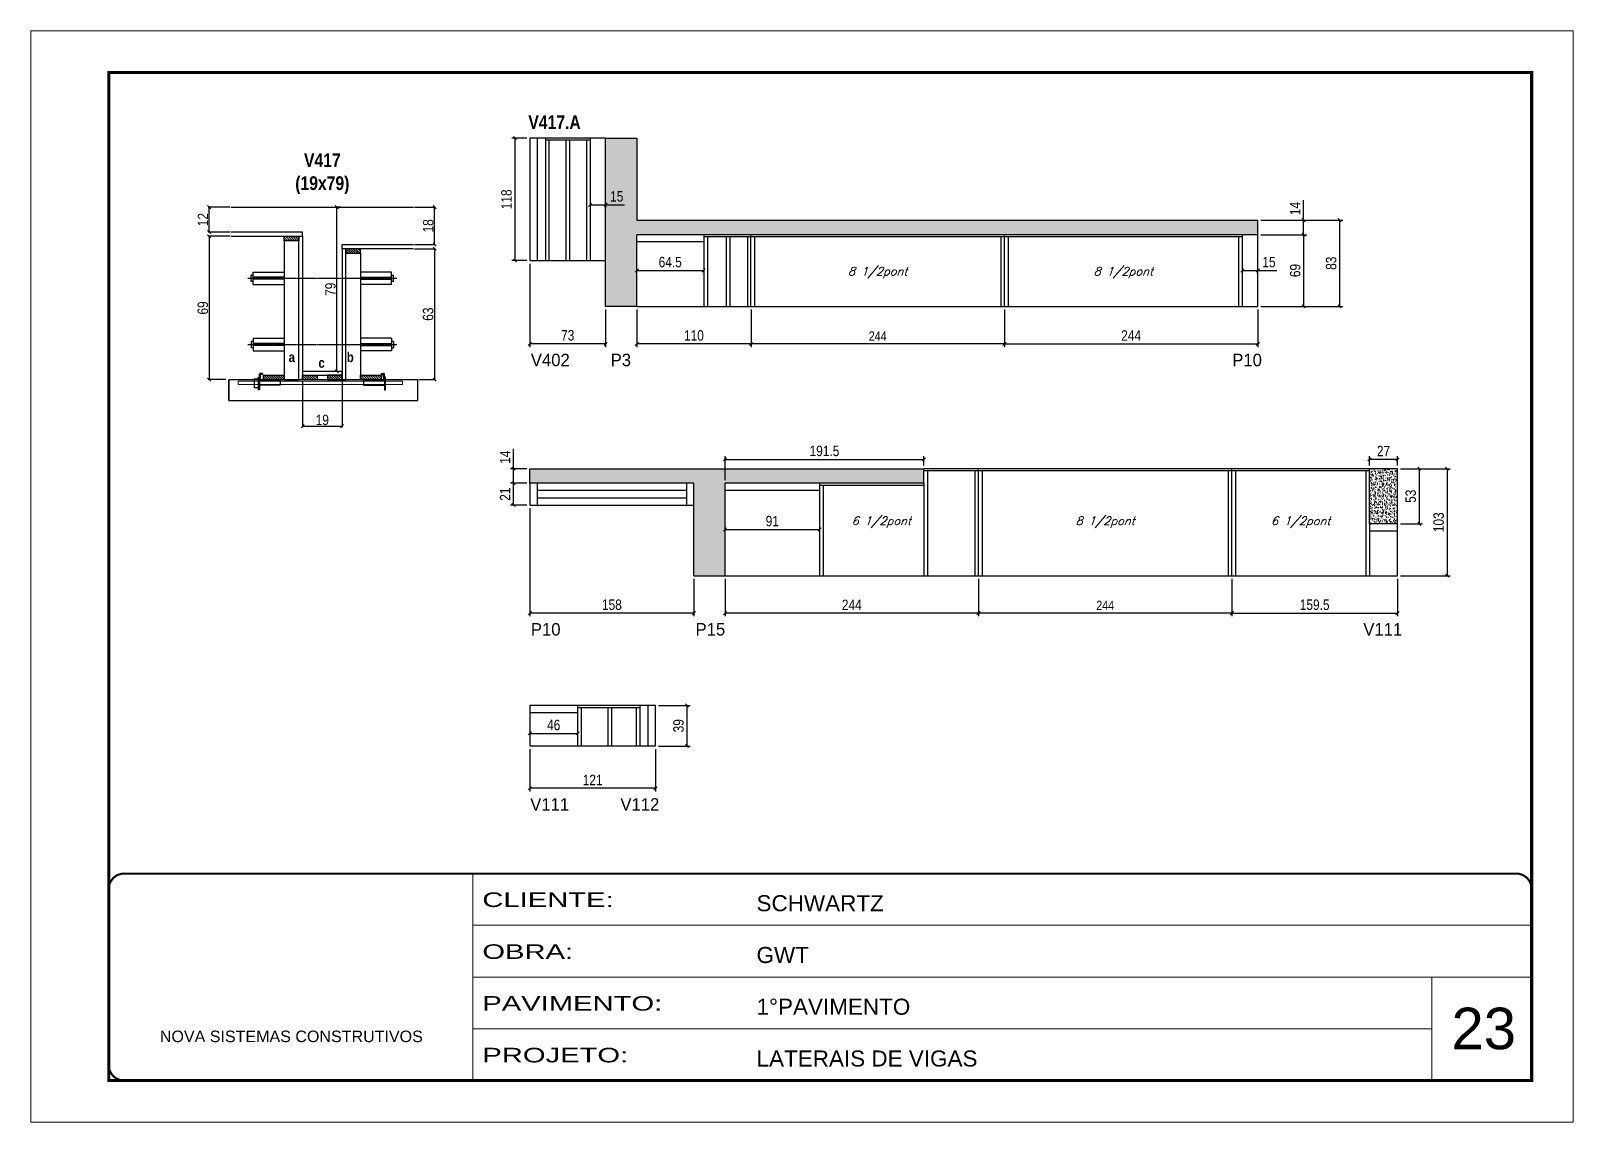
# Model space of a CAD drawing. Extents: x 13154 to 22413, y 1253 to 30260.
# Drawn here: x 16338 to 17823, y 23076 to 24126 of the extents above; entities that cross this region are included whole.
import ezdxf

# ---------------------------------------------------------------- set-up
doc = ezdxf.new("R2010")
doc.units = 0
for name, pattern in [('CONTINUO', [0]), ('DASHED', [0.75, 0.5, -0.25]), ('HIDDEN', [0.375, 0.25, -0.125])]:
    doc.linetypes.add(name, pattern=pattern)
for name, color, linetype in [('5', 5, 'Continuous'), ('barrote', 251, 'Continuous'), ('COTA', 241, 'Continuous'), ('detalhes', 4, 'Continuous'), ('NOMENCLATURA', 7, 'Continuous'), ('Painéis', 200, 'Continuous'), ('presilha', 1, 'Continuous'), ('SARR_2.2x10', 60, 'Continuous'), ('SARR_2.2x7', 40, 'Continuous'), ('SARR_3.5x7', 81, 'Continuous'), ('TENSOR', 3, 'Continuous'), ('texto', 7, 'Continuous')]:
    doc.layers.add(name, color=color, linetype=linetype)
for name, color, linetype, lineweight in [('CARIMBO', 255, 'Continuous', 9), ('CONCRETO', 251, 'Continuous', 25), ('Folhas', 255, 'Continuous', 9), ('SARRAFO DE PRESSAO', 251, 'DASHED', 9), ('SCO-___-LAJ', 2, 'Continuous', 0)]:
    doc.layers.add(name, color=color, linetype=linetype, lineweight=lineweight)
doc.styles.add('ARIAL', font='arial.ttf')
doc.styles.add('COTA TECNICA', font='techl___.ttf', dxfattribs={"height": 10})
doc.styles.add('COTA TECNICA 2X', font='techl___.ttf', dxfattribs={"height": 10})
doc.styles.add('COTA TECNICA-50', font='techl___.ttf', dxfattribs={"height": 9})
doc.styles.add('Romans', font='romans.shx')
doc.styles.add('ROMAS860', font='ROMAS860.SHX')
doc.styles.add('TECNICA', font='techb___.ttf', dxfattribs={"height": 10})
doc.styles.add('Tecnologia', font='')
doc.styles.get('Tecnologia').set_extended_font_data('Forgotten Futurist')
doc.dimstyles.new('COTA PAINEL-50', dxfattribs={"dimtxt": 9, "dimasz": 3, "dimexe": 3, "dimexo": 3, "dimgap": 3, "dimtad": 1, "dimdec": 1, "dimzin": 12, "dimdsep": 46, "dimtxsty": 'COTA TECNICA-50', "dimblk1": 'OBLIQUE', "dimblk2": 'OBLIQUE', "dimsah": 1, "dimcen": 0.9, "dimclrd": 4, "dimclre": 4, "dimclrt": 240, "dimadec": 1, "dimazin": 3, "dimtfac": 1, "dimtdec": 1, "dimtmove": 0, "dimatfit": 3, "dimfxl": 1, "dimtolj": 1, "dimtzin": 12, "dimarcsym": 0})
doc.dimstyles.new('PAINEL', dxfattribs={"dimtxt": 10, "dimasz": 3, "dimexe": 3, "dimexo": 3, "dimgap": 3, "dimtad": 1, "dimdec": 1, "dimzin": 12, "dimdsep": 46, "dimtxsty": 'COTA TECNICA', "dimblk1": 'OBLIQUE', "dimblk2": 'OBLIQUE', "dimsah": 1, "dimcen": 0.9, "dimclrd": 4, "dimclre": 4, "dimclrt": 240, "dimadec": 1, "dimazin": 3, "dimtfac": 1, "dimtdec": 1, "dimtmove": 0, "dimatfit": 3, "dimfxl": 1, "dimtolj": 1, "dimtzin": 12, "dimarcsym": 0})
doc.dimstyles.new('SECAO', dxfattribs={"dimscale": 0.333333, "dimtxt": 5, "dimasz": 9, "dimexe": 3, "dimexo": 3, "dimgap": 3, "dimtad": 1, "dimdec": 1, "dimlfac": 0.5, "dimzin": 12, "dimdsep": 46, "dimtxsty": 'COTA TECNICA 2X', "dimblk1": 'OBLIQUE', "dimblk2": 'OBLIQUE', "dimsah": 1, "dimcen": 0.9, "dimclrd": 4, "dimclre": 4, "dimclrt": 240, "dimadec": 1, "dimazin": 3, "dimtfac": 1, "dimtdec": 1, "dimtmove": 0, "dimatfit": 3, "dimfxl": 1, "dimtolj": 1, "dimtzin": 12, "dimarcsym": 0})
pattern_1 = [(50, (-68.4697, -35.641), (5.4655401, -0.4781726), [0.5715, -6.2865]), (355, (-68.4697, -35.641), (-1.0573026, 5.7317054), [0.4572, -5.0292175]), (100.451445, (-68.014, -35.681), (4.4082374, 5.2535326), [0.4857003, -5.3427073]), (46.1842, (-68.4697, -34.117), (8.1323712, -1.2612698), [0.85725, -9.42975]), (96.635558, (-67.792, -34.222), (7.122124, 7.4227837), [0.7285507, -8.0140682]), (351.18415, (-68.47, -34.117), (7.122124, 7.4227837), [0.685799, -7.543792]), (21, (-67.7077, -34.498), (4.54843174, -3.06795595), [0.5715, -6.2865]), (326, (-67.7077, -34.498), (1.8540609, 5.525639), [0.4572, -5.0292]), (71.451445, (-67.3286, -34.7536), (6.4024926, 2.4576831), [0.4857003, -5.3426981]), (37.5, (-68.4697, -35.641), (0.0926581, 2.53665117), [0, -4.96824, 0, -5.1054, 0, -5.04825]), (7.5, (-68.4697, -35.641), (2.00458988, 3.00541724), [0, -2.91084, 0, -4.85394, 0, -1.92405]), (327.5, (-70.169, -35.641), (4.06771786, -0.17186232), [0, -1.905, 0, -5.9436, 0, -7.8867]), (317.5, (-70.931, -35.641), (4.44387544, 0.76279473), [0, -2.4765, 0, -3.94716, 0, -5.6007])]

msp = doc.modelspace()

# ---------------------------------------------------------------- texts
at = {"layer": '5', "linetype": 'Continuous', "style": 'ROMAS860'}
for s, p in [('V402', (16819.3, 23803.64)), ('P3', (16896.15, 23803.64)), ('P10', (17494.64, 23803.64)), ('P10', (16819.34, 23544.49)), ('P15', (16977.89, 23544.49)), ('V111', (17620.84, 23544.49)), ('V111', (16818.7, 23376)), ('V112', (16905.53, 23376))]:
    msp.add_text(s, height=12, rotation=359.99996, dxfattribs=at).set_placement(p)
at = {"layer": 'CARIMBO', "style": 'ARIAL'}
msp.add_text('23', height=40, dxfattribs=at).set_placement((17705.74, 23146.44))
at = {"layer": 'detalhes', "style": 'TECNICA'}
for s, p in [('a', (16586.06, 23807.57)), ('c', (16614.78, 23802.15)), ('b', (16642.03, 23807.56))]:
    msp.add_text(s, height=9.6, dxfattribs=at).set_placement(p)
at = {"layer": 'NOMENCLATURA', "style": 'TECNICA'}
msp.add_text('V417.A', height=13.2, dxfattribs=at).set_placement((16816.89, 24031.72))
at = {"layer": 'NOMENCLATURA', "insert": (16618.53, 24008.37), "char_height": 13.2, "attachment_point": 2, "style": 'TECNICA'}
msp.add_mtext_dynamic_manual_height_columns('V417\\P(19x79)', width=300.2766, gutter_width=1, heights=[0], dxfattribs=at)
at = {"layer": 'texto', "color": 2, "char_height": 8, "attachment_point": 5, "style": 'Romans'}
for s, insert in [('{\\Q19;\\C256;8 1/2pont}', (17153.27, 23893.7)), ('{\\Q19;\\C256;8 1/2pont}', (17389.77, 23893.7)), ('{\\Q19;\\C256;6 1/2pont}', (17156.71, 23653.55)), ('{\\Q19;\\C256;8 1/2pont}', (17372.27, 23653.55)), ('{\\Q19;\\C256;6 1/2pont}', (17560.52, 23653.55))]:
    msp.add_mtext(s, dxfattribs=dict(at, insert=insert))

# ---------------------------------------------------------------- blocks, each defined once
blk = doc.blocks.new('9999999999')
at = {"color": 30, "linetype": 'CONTINUO'}
for p, q in [((98564.6, 34230.2), (98564.6, 34429.4)), ((98564.6, 34379.6), (99584, 34379.6)), ((98564.6, 34329.8), (99488, 34329.8)), ((99584, 34329.8), (99488, 34329.8)), ((99488, 34329.8), (99488, 34230.2)), ((98564.6, 34280), (99488, 34280))]:
    blk.add_line(p, q, dxfattribs=at)
at = {"color": 30, "linetype": 'CONTINUO', "const_width": 2}
blk.add_lwpolyline([(99584, 34230.2), (99584, 34414.4, 0.414214), (99569, 34429.4), (98229, 34429.4, 0.414214), (98214, 34414.4), (98214, 34245.2, 0.414214), (98229, 34230.2), (99584, 34230.2)], format="xyb", dxfattribs=at)
at = {"layer": 'Folhas'}
blk.add_lwpolyline([(98139, 34190.2), (99624, 34190.2), (99624, 35240.2), (98139, 35240.2)], close=True, dxfattribs=at)
at = {"layer": 'Folhas', "color": 30, "const_width": 3}
blk.add_lwpolyline([(98214, 34230.2), (99584, 34230.2), (99584, 35200.2), (98214, 35200.2)], close=True, dxfattribs=at)
at = {"color": 7, "linetype": 'Continuous', "ltscale": 5, "style": 'ARIAL'}
for s, height, p in [('SCHWARTZ', 15.48, (98837.7, 34393.1)), ('GWT', 15.48, (98837.7, 34343.3)), ('1°PAVIMENTO', 15.483, (98837.7, 34293.5)), ('NOVA SISTEMAS CONSTRUTIVOS', 11.059, (98263.2, 34267.2)), ('LATERAIS DE VIGAS', 15.483, (98837.7, 34243.7))]:
    blk.add_text(s, height=height, dxfattribs=at).set_placement(p)
at = {"layer": 'Folhas', "color": 7, "style": 'Tecnologia', "width": 1.5}
for s, p in [('CLIENTE:', (98573.7, 34397.2)), ('OBRA:', (98573.7, 34347.3)), ('PAVIMENTO:', (98573.7, 34297.5)), ('PROJETO:', (98573.7, 34247.7))]:
    blk.add_text(s, height=14, dxfattribs=at).set_placement(p)
blk = doc.blocks.new('PRESILHA METÁLICA 1')
at = {"layer": 'presilha'}
for p, q in [((0, 13), (6, 13)), ((0, 13), (0, 0)), ((6, 0), (0, 0)), ((6, 15.5), (7.5, 15.5)), ((6, -2.5), (6, 15.5)), ((6, 13), (6, 0)), ((7.5, 10.6), (7.5, 19.9)), ((7.5, 15.5), (7.5, -2.5)), ((37.5, 4.1), (7.5, 4.1)), ((12, 21), (8.6, 21)), ((9, 11.6), (9, 18.9)), ((12, 19.5), (9.6, 19.5)), ((37.5, 11), (9.6, 11)), ((12, 21), (12, 19.5)), ((37.5, 11), (37.5, 4.1)), ((7.5, -2.5), (6, -2.5))]:
    blk.add_line(p, q, dxfattribs=at)
for centre, radius, start, end in [((8.6, 19.9), 1.14, 90, 180), ((9.6, 18.9), 0.57, 90, 180), ((9.6, 11.6), 0.57, 180, 270)]:
    blk.add_arc(centre, radius, start, end, dxfattribs=at)
blk = doc.blocks.new('PRESILHA METÁLICA 2')
at = {"layer": 'presilha'}
for p, q in [((-5.2, 23.5), (-5.2, 22)), ((-5.2, 23.5), (-1.9, 23.5)), ((-0.8, 14.6), (-0.8, 22.4)), ((-30.8, 13.5), (-30.8, 6.6)), ((-30.8, 13.5), (-2.8, 13.5)), ((-30.8, 6.6), (-0.8, 6.6)), ((-5.2, 22), (-2.8, 22)), ((-2.2, 14.1), (-2.2, 21.4)), ((0.8, 18), (-0.8, 18)), ((-0.8, 18), (-0.8, 0)), ((-0.8, 0), (0.8, 0)), ((0.8, 0), (0.8, 18))]:
    blk.add_line(p, q, dxfattribs=at)
for centre, radius, start, end in [((-1.9, 22.4), 1.14, 0, 90), ((-2.8, 21.4), 0.57, 0, 90), ((-2.8, 14.1), 0.57, 270, 0)]:
    blk.add_arc(centre, radius, start, end, dxfattribs=at)
blk = doc.blocks.new('_Oblique')
at = {"color": 0, "linetype": 'ByBlock', "lineweight": -2}
blk.add_line((-0.5, -0.5), (0.5, 0.5), dxfattribs=at)
blk = doc.blocks.new('*D1647')
at = {"layer": 'COTA', "color": 4, "lineweight": -2, "transparency": 16777216}
for p, q in [((16707.2, 23916.7), (16727.6, 23916.7)), ((16726.6, 23916.7), (16726.6, 23790.7)), ((16711.3, 23790.7), (16727.6, 23790.7))]:
    blk.add_line(p, q, dxfattribs=at)
at = {"layer": 'Defpoints', "color": 0, "transparency": 16777216}
for p in [(16706.2, 23916.7), (16710.3, 23790.7), (16726.6, 23790.7)]:
    blk.add_point(p, dxfattribs=at)
at = {"layer": 'COTA', "color": 4, "lineweight": -2, "transparency": 16777216, "xscale": 3, "yscale": 3, "zscale": 3}
for p, rotation in [((16726.6, 23916.7), 90), ((16726.6, 23790.7), 270)]:
    blk.add_blockref('_Oblique', p, dxfattribs=dict(at, rotation=rotation))
at = {"layer": 'COTA', "color": 240, "transparency": 16777216, "insert": (16720.4, 23853.7), "char_height": 10, "attachment_point": 5, "rotation": 90, "style": 'COTA TECNICA 2X'}
blk.add_mtext('\\A1;63', dxfattribs=at)
blk = doc.blocks.new('*D1648')
at = {"layer": 'COTA', "color": 4, "lineweight": -2, "transparency": 16777216}
for p, q in [((16707.2, 23956.7), (16727.6, 23956.7)), ((16726.6, 23920.7), (16726.6, 23956.7)), ((16707.2, 23920.7), (16727.6, 23920.7))]:
    blk.add_line(p, q, dxfattribs=at)
at = {"layer": 'Defpoints', "color": 0, "transparency": 16777216}
for p in [(16706.2, 23956.7), (16726.6, 23956.7), (16706.2, 23920.7)]:
    blk.add_point(p, dxfattribs=at)
at = {"layer": 'COTA', "color": 4, "lineweight": -2, "transparency": 16777216, "xscale": 3, "yscale": 3, "zscale": 3}
for p, rotation in [((16726.6, 23956.7), 90), ((16726.6, 23920.7), 270)]:
    blk.add_blockref('_Oblique', p, dxfattribs=dict(at, rotation=rotation))
at = {"layer": 'COTA', "color": 240, "transparency": 16777216, "insert": (16720.5, 23938.7), "char_height": 10, "attachment_point": 5, "rotation": 90, "style": 'COTA TECNICA 2X'}
blk.add_mtext('\\A1;18', dxfattribs=at)
blk = doc.blocks.new('*D1649')
at = {"layer": 'COTA', "color": 4, "lineweight": -2, "transparency": 16777216}
for p, q in [((16529.8, 23928.7), (16508.6, 23928.7)), ((16509.6, 23928.7), (16509.6, 23790.7)), ((16525.7, 23790.7), (16508.6, 23790.7))]:
    blk.add_line(p, q, dxfattribs=at)
at = {"layer": 'Defpoints', "color": 0, "transparency": 16777216}
for p in [(16530.8, 23928.7), (16509.6, 23790.7), (16526.7, 23790.7)]:
    blk.add_point(p, dxfattribs=at)
at = {"layer": 'COTA', "color": 4, "lineweight": -2, "transparency": 16777216, "xscale": 3, "yscale": 3, "zscale": 3}
for p, rotation in [((16509.6, 23928.7), 90), ((16509.6, 23790.7), 270)]:
    blk.add_blockref('_Oblique', p, dxfattribs=dict(at, rotation=rotation))
at = {"layer": 'COTA', "color": 240, "transparency": 16777216, "insert": (16503.5, 23859.7), "char_height": 10, "attachment_point": 5, "rotation": 90, "style": 'COTA TECNICA 2X'}
blk.add_mtext('\\A1;69', dxfattribs=at)
blk = doc.blocks.new('*D1650')
at = {"layer": 'COTA', "color": 4, "lineweight": -2, "transparency": 16777216}
for p, q in [((16636.5, 23956.7), (16631.5, 23956.7)), ((16632.5, 23798.7), (16632.5, 23956.7)), ((16636.5, 23798.7), (16631.5, 23798.7))]:
    blk.add_line(p, q, dxfattribs=at)
at = {"layer": 'Defpoints', "color": 0, "transparency": 16777216}
for p in [(16632.5, 23956.7), (16637.5, 23956.7), (16637.5, 23798.7)]:
    blk.add_point(p, dxfattribs=at)
at = {"layer": 'COTA', "color": 4, "lineweight": -2, "transparency": 16777216, "xscale": 3, "yscale": 3, "zscale": 3}
for p, rotation in [((16632.5, 23956.7), 90), ((16632.5, 23798.7), 270)]:
    blk.add_blockref('_Oblique', p, dxfattribs=dict(at, rotation=rotation))
at = {"layer": 'COTA', "color": 240, "transparency": 16777216, "insert": (16626.4, 23877.7), "char_height": 10, "attachment_point": 5, "rotation": 90, "style": 'COTA TECNICA 2X'}
blk.add_mtext('\\A1;79', dxfattribs=at)
blk = doc.blocks.new('*D1651')
at = {"layer": 'COTA', "color": 4, "lineweight": -2, "transparency": 16777216}
for p, q in [((16529.8, 23956.7), (16508.6, 23956.7)), ((16509.6, 23932.7), (16509.6, 23956.7)), ((16529.8, 23932.7), (16508.6, 23932.7))]:
    blk.add_line(p, q, dxfattribs=at)
at = {"layer": 'Defpoints', "color": 0, "transparency": 16777216}
for p in [(16509.6, 23956.7), (16530.8, 23956.7), (16530.8, 23932.7)]:
    blk.add_point(p, dxfattribs=at)
at = {"layer": 'COTA', "color": 4, "lineweight": -2, "transparency": 16777216, "xscale": 3, "yscale": 3, "zscale": 3}
for p, rotation in [((16509.6, 23956.7), 90), ((16509.6, 23932.7), 270)]:
    blk.add_blockref('_Oblique', p, dxfattribs=dict(at, rotation=rotation))
at = {"layer": 'COTA', "color": 240, "transparency": 16777216, "insert": (16503.6, 23944.7), "char_height": 10, "attachment_point": 5, "rotation": 90, "style": 'COTA TECNICA 2X'}
blk.add_mtext('\\A1;12', dxfattribs=at)
blk = doc.blocks.new('*D1652')
at = {"layer": 'COTA', "color": 4, "lineweight": -2, "transparency": 16777216}
for p, q in [((16599.5, 23789.7), (16599.5, 23744.9)), ((16637.5, 23789.7), (16637.5, 23744.9)), ((16599.5, 23745.9), (16637.5, 23745.9))]:
    blk.add_line(p, q, dxfattribs=at)
at = {"layer": 'Defpoints', "color": 0, "transparency": 16777216}
for p in [(16599.5, 23790.7), (16637.5, 23790.7), (16637.5, 23745.9)]:
    blk.add_point(p, dxfattribs=at)
at = {"layer": 'COTA', "color": 4, "lineweight": -2, "transparency": 16777216, "xscale": 3, "yscale": 3, "zscale": 3, "rotation": 180}
blk.add_blockref('_Oblique', (16599.5, 23745.9), dxfattribs=at)
at = {"layer": 'COTA', "color": 4, "lineweight": -2, "transparency": 16777216, "xscale": 3, "yscale": 3, "zscale": 3}
blk.add_blockref('_Oblique', (16637.5, 23745.9), dxfattribs=at)
at = {"layer": 'COTA', "color": 240, "transparency": 16777216, "insert": (16618.5, 23751.9), "char_height": 10, "attachment_point": 5, "style": 'COTA TECNICA 2X'}
blk.add_mtext('\\A1;19', dxfattribs=at)
blk = doc.blocks.new('*D1653')
at = {"layer": 'COTA', "color": 4, "lineweight": -2, "transparency": 16777216}
for p, q in [((16818.3, 23902.2), (16818.3, 23822.1)), ((16891.3, 23858.2), (16891.3, 23822.1)), ((16891.3, 23825.1), (16818.3, 23825.1))]:
    blk.add_line(p, q, dxfattribs=at)
at = {"layer": 'Defpoints', "color": 0, "transparency": 16777216}
for p in [(16818.3, 23905.2), (16891.3, 23861.2), (16818.3, 23825.1)]:
    blk.add_point(p, dxfattribs=at)
at = {"layer": 'COTA', "color": 4, "lineweight": -2, "transparency": 16777216, "xscale": 3, "yscale": 3, "zscale": 3, "rotation": 180}
blk.add_blockref('_Oblique', (16818.3, 23825.1), dxfattribs=at)
at = {"layer": 'COTA', "color": 4, "lineweight": -2, "transparency": 16777216, "xscale": 3, "yscale": 3, "zscale": 3}
blk.add_blockref('_Oblique', (16891.3, 23825.1), dxfattribs=at)
at = {"layer": 'COTA', "color": 240, "transparency": 16777216, "insert": (16854.8, 23833.3), "char_height": 10, "attachment_point": 5, "style": 'COTA TECNICA'}
blk.add_mtext('\\A1;73', dxfattribs=at)
blk = doc.blocks.new('*D1654')
at = {"layer": 'COTA', "color": 4, "lineweight": -2, "transparency": 16777216}
for p, q in [((16876.3, 23961.2), (16876.3, 23955.9)), ((16876.3, 23958.9), (16891.3, 23958.9)), ((16891.3, 23961.2), (16891.3, 23955.9)), ((16891.3, 23958.9), (16909.6, 23958.9))]:
    blk.add_line(p, q, dxfattribs=at)
at = {"layer": 'Defpoints', "color": 0, "transparency": 16777216}
for p in [(16876.3, 23964.2), (16891.3, 23964.2), (16891.3, 23958.9)]:
    blk.add_point(p, dxfattribs=at)
at = {"layer": 'COTA', "color": 4, "lineweight": -2, "transparency": 16777216, "xscale": 3, "yscale": 3, "zscale": 3, "rotation": 180}
blk.add_blockref('_Oblique', (16876.3, 23958.9), dxfattribs=at)
at = {"layer": 'COTA', "color": 4, "lineweight": -2, "transparency": 16777216, "xscale": 3, "yscale": 3, "zscale": 3}
blk.add_blockref('_Oblique', (16891.3, 23958.9), dxfattribs=at)
at = {"layer": 'COTA', "color": 240, "transparency": 16777216, "insert": (16902, 23967), "char_height": 10, "attachment_point": 5, "style": 'COTA TECNICA'}
blk.add_mtext('\\A1;15', dxfattribs=at)
blk = doc.blocks.new('*D1655')
at = {"layer": 'COTA', "color": 4, "linetype": 'ByBlock', "lineweight": -2, "transparency": 16777216}
for p, q in [((17031.3, 23858.2), (17031.3, 23822.1)), ((17275.3, 23858.2), (17275.3, 23822.1)), ((17275.3, 23825.1), (17031.3, 23825.1))]:
    blk.add_line(p, q, dxfattribs=at)
at = {"layer": 'Defpoints', "color": 0, "linetype": 'ByBlock', "transparency": 16777216}
for p in [(17031.3, 23861.2), (17275.3, 23861.2), (17031.3, 23825.1)]:
    blk.add_point(p, dxfattribs=at)
at = {"layer": 'COTA', "color": 4, "linetype": 'ByBlock', "lineweight": -2, "transparency": 16777216, "xscale": 3, "yscale": 3, "zscale": 3, "rotation": 180}
blk.add_blockref('_Oblique', (17031.3, 23825.1), dxfattribs=at)
at = {"layer": 'COTA', "color": 4, "linetype": 'ByBlock', "lineweight": -2, "transparency": 16777216, "xscale": 3, "yscale": 3, "zscale": 3}
blk.add_blockref('_Oblique', (17275.3, 23825.1), dxfattribs=at)
at = {"layer": 'COTA', "color": 240, "linetype": 'ByBlock', "transparency": 16777216, "insert": (17153.3, 23832.7), "char_height": 9, "attachment_point": 5, "style": 'COTA TECNICA-50'}
blk.add_mtext('\\A1;244', dxfattribs=at)
blk = doc.blocks.new('*D1657')
at = {"layer": 'COTA', "color": 4, "linetype": 'ByBlock', "lineweight": -2, "transparency": 16777216}
for p, q in [((17275.3, 23858.2), (17275.3, 23822.1)), ((17519.3, 23858.2), (17519.3, 23822.1)), ((17275.3, 23825.1), (17519.3, 23825.1))]:
    blk.add_line(p, q, dxfattribs=at)
at = {"layer": 'Defpoints', "color": 0, "linetype": 'ByBlock', "transparency": 16777216}
for p in [(17275.3, 23861.2), (17519.3, 23861.2), (17519.3, 23825.1)]:
    blk.add_point(p, dxfattribs=at)
at = {"layer": 'COTA', "color": 4, "linetype": 'ByBlock', "lineweight": -2, "transparency": 16777216, "xscale": 3, "yscale": 3, "zscale": 3, "rotation": 180}
blk.add_blockref('_Oblique', (17275.3, 23825.1), dxfattribs=at)
at = {"layer": 'COTA', "color": 4, "linetype": 'ByBlock', "lineweight": -2, "transparency": 16777216, "xscale": 3, "yscale": 3, "zscale": 3}
blk.add_blockref('_Oblique', (17519.3, 23825.1), dxfattribs=at)
at = {"layer": 'COTA', "color": 240, "linetype": 'ByBlock', "transparency": 16777216, "insert": (17397.3, 23833.2), "char_height": 10, "attachment_point": 5, "style": 'COTA TECNICA'}
blk.add_mtext('\\A1;244', dxfattribs=at)
blk = doc.blocks.new('*D1658')
at = {"layer": 'COTA', "color": 4, "linetype": 'ByBlock', "lineweight": -2, "transparency": 16777216}
for p, q in [((16921.3, 23858.2), (16921.3, 23822.1)), ((17031.3, 23858.2), (17031.3, 23822.1)), ((17031.3, 23825.1), (16921.3, 23825.1))]:
    blk.add_line(p, q, dxfattribs=at)
at = {"layer": 'Defpoints', "color": 0, "linetype": 'ByBlock', "transparency": 16777216}
for p in [(16921.3, 23861.2), (17031.3, 23861.2), (16921.3, 23825.1)]:
    blk.add_point(p, dxfattribs=at)
at = {"layer": 'COTA', "color": 4, "linetype": 'ByBlock', "lineweight": -2, "transparency": 16777216, "xscale": 3, "yscale": 3, "zscale": 3, "rotation": 180}
blk.add_blockref('_Oblique', (16921.3, 23825.1), dxfattribs=at)
at = {"layer": 'COTA', "color": 4, "linetype": 'ByBlock', "lineweight": -2, "transparency": 16777216, "xscale": 3, "yscale": 3, "zscale": 3}
blk.add_blockref('_Oblique', (17031.3, 23825.1), dxfattribs=at)
at = {"layer": 'COTA', "color": 240, "linetype": 'ByBlock', "transparency": 16777216, "insert": (16976.3, 23833.2), "char_height": 10, "attachment_point": 5, "style": 'COTA TECNICA'}
blk.add_mtext('\\A1;110', dxfattribs=at)
blk = doc.blocks.new('*D1656')
at = {"layer": 'COTA', "color": 4, "linetype": 'ByBlock', "lineweight": -2, "transparency": 16777216}
for p, q in [((17522.3, 23930.2), (17566.4, 23930.2)), ((17563.4, 23930.2), (17563.4, 23861.2)), ((17522.3, 23861.2), (17566.4, 23861.2))]:
    blk.add_line(p, q, dxfattribs=at)
at = {"layer": 'Defpoints', "color": 0, "linetype": 'ByBlock', "transparency": 16777216}
for p in [(17519.3, 23930.2), (17519.3, 23861.2), (17563.4, 23861.2)]:
    blk.add_point(p, dxfattribs=at)
at = {"layer": 'COTA', "color": 4, "linetype": 'ByBlock', "lineweight": -2, "transparency": 16777216, "xscale": 3, "yscale": 3, "zscale": 3}
for p, rotation in [((17563.4, 23930.2), 90), ((17563.4, 23861.2), 270)]:
    blk.add_blockref('_Oblique', p, dxfattribs=dict(at, rotation=rotation))
at = {"layer": 'COTA', "color": 240, "linetype": 'ByBlock', "transparency": 16777216, "insert": (17555.3, 23895.7), "char_height": 10, "attachment_point": 5, "rotation": 90, "style": 'COTA TECNICA'}
blk.add_mtext('\\A1;69', dxfattribs=at)
blk = doc.blocks.new('*D1659')
at = {"layer": 'COTA', "color": 4, "lineweight": -2, "transparency": 16777216}
blk.add_line((16921.3, 23895.7), (16985.8, 23895.7), dxfattribs=at)
at = {"layer": 'Defpoints', "color": 0, "transparency": 16777216}
for p in [(16921.3, 23895.7), (16985.8, 23895.7), (16985.8, 23895.7)]:
    blk.add_point(p, dxfattribs=at)
at = {"layer": 'COTA', "color": 4, "lineweight": -2, "transparency": 16777216, "xscale": 3, "yscale": 3, "zscale": 3, "rotation": 180}
blk.add_blockref('_Oblique', (16921.3, 23895.7), dxfattribs=at)
at = {"layer": 'COTA', "color": 4, "lineweight": -2, "transparency": 16777216, "xscale": 3, "yscale": 3, "zscale": 3}
blk.add_blockref('_Oblique', (16985.8, 23895.7), dxfattribs=at)
at = {"layer": 'COTA', "color": 240, "transparency": 16777216, "insert": (16953.5, 23903.8), "char_height": 10, "attachment_point": 5, "style": 'COTA TECNICA'}
blk.add_mtext('\\A1;64.5', dxfattribs=at)
blk = doc.blocks.new('*D1660')
at = {"layer": 'COTA', "color": 4, "lineweight": -2, "transparency": 16777216}
for p, q in [((17563.4, 23944.2), (17563.4, 23963.3)), ((17522.3, 23944.2), (17566.4, 23944.2)), ((17563.4, 23930.2), (17563.4, 23944.2)), ((17522.3, 23930.2), (17566.4, 23930.2))]:
    blk.add_line(p, q, dxfattribs=at)
at = {"layer": 'Defpoints', "color": 0, "transparency": 16777216}
for p in [(17519.3, 23944.2), (17563.4, 23944.2), (17519.3, 23930.2)]:
    blk.add_point(p, dxfattribs=at)
at = {"layer": 'COTA', "color": 4, "lineweight": -2, "transparency": 16777216, "xscale": 3, "yscale": 3, "zscale": 3}
for p, rotation in [((17563.4, 23944.2), 90), ((17563.4, 23930.2), 270)]:
    blk.add_blockref('_Oblique', p, dxfattribs=dict(at, rotation=rotation))
at = {"layer": 'COTA', "color": 240, "transparency": 16777216, "insert": (17555.3, 23955.3), "char_height": 10, "attachment_point": 5, "rotation": 90, "style": 'COTA TECNICA'}
blk.add_mtext('\\A1;14', dxfattribs=at)
blk = doc.blocks.new('*D1661')
at = {"layer": 'COTA', "color": 4, "lineweight": -2, "transparency": 16777216}
for p, q in [((17522.3, 23944.2), (17601.1, 23944.2)), ((17598.1, 23861.2), (17598.1, 23944.2)), ((17522.3, 23861.2), (17601.1, 23861.2))]:
    blk.add_line(p, q, dxfattribs=at)
at = {"layer": 'Defpoints', "color": 0, "transparency": 16777216}
for p in [(17519.3, 23944.2), (17598.1, 23944.2), (17519.3, 23861.2)]:
    blk.add_point(p, dxfattribs=at)
at = {"layer": 'COTA', "color": 4, "lineweight": -2, "transparency": 16777216, "xscale": 3, "yscale": 3, "zscale": 3}
for p, rotation in [((17598.1, 23944.2), 90), ((17598.1, 23861.2), 270)]:
    blk.add_blockref('_Oblique', p, dxfattribs=dict(at, rotation=rotation))
at = {"layer": 'COTA', "color": 240, "transparency": 16777216, "insert": (17589.9, 23902.7), "char_height": 10, "attachment_point": 5, "rotation": 90, "style": 'COTA TECNICA'}
blk.add_mtext('\\A1;83', dxfattribs=at)
blk = doc.blocks.new('*D1662')
at = {"layer": 'COTA', "color": 4, "lineweight": -2, "transparency": 16777216}
for p, q in [((16815.3, 24023.2), (16801, 24023.2)), ((16804, 24023.2), (16804, 23905.2)), ((16815.3, 23905.2), (16801, 23905.2))]:
    blk.add_line(p, q, dxfattribs=at)
at = {"layer": 'Defpoints', "color": 0, "transparency": 16777216}
for p in [(16818.3, 24023.2), (16804, 23905.2), (16818.3, 23905.2)]:
    blk.add_point(p, dxfattribs=at)
at = {"layer": 'COTA', "color": 4, "lineweight": -2, "transparency": 16777216, "xscale": 3, "yscale": 3, "zscale": 3}
for p, rotation in [((16804, 24023.2), 90), ((16804, 23905.2), 270)]:
    blk.add_blockref('_Oblique', p, dxfattribs=dict(at, rotation=rotation))
at = {"layer": 'COTA', "color": 240, "transparency": 16777216, "insert": (16795.9, 23964.2), "char_height": 10, "attachment_point": 5, "rotation": 90, "style": 'COTA TECNICA'}
blk.add_mtext('\\A1;118', dxfattribs=at)
blk = doc.blocks.new('*D1663')
at = {"layer": 'COTA', "color": 4, "lineweight": -2, "transparency": 16777216}
for p, q in [((17504.3, 23895.7), (17519.3, 23895.7)), ((17519.3, 23895.7), (17537.6, 23895.7))]:
    blk.add_line(p, q, dxfattribs=at)
at = {"layer": 'Defpoints', "color": 0, "transparency": 16777216}
for p in [(17504.3, 23895.7), (17519.3, 23895.7), (17519.3, 23895.7)]:
    blk.add_point(p, dxfattribs=at)
at = {"layer": 'COTA', "color": 4, "lineweight": -2, "transparency": 16777216, "xscale": 3, "yscale": 3, "zscale": 3, "rotation": 180}
blk.add_blockref('_Oblique', (17504.3, 23895.7), dxfattribs=at)
at = {"layer": 'COTA', "color": 4, "lineweight": -2, "transparency": 16777216, "xscale": 3, "yscale": 3, "zscale": 3}
blk.add_blockref('_Oblique', (17519.3, 23895.7), dxfattribs=at)
at = {"layer": 'COTA', "color": 240, "transparency": 16777216, "insert": (17530, 23903.8), "char_height": 10, "attachment_point": 5, "style": 'COTA TECNICA'}
blk.add_mtext('\\A1;15', dxfattribs=at)
blk = doc.blocks.new('*D1664')
at = {"layer": 'COTA', "color": 4, "linetype": 'ByBlock', "lineweight": -2, "transparency": 16777216}
for p, q in [((16818.3, 23667), (16818.3, 23563)), ((16976.3, 23599), (16976.3, 23563)), ((16976.3, 23566), (16818.3, 23566))]:
    blk.add_line(p, q, dxfattribs=at)
at = {"layer": 'Defpoints', "color": 0, "linetype": 'ByBlock', "transparency": 16777216}
for p in [(16818.3, 23670), (16976.3, 23602), (16818.3, 23566)]:
    blk.add_point(p, dxfattribs=at)
at = {"layer": 'COTA', "color": 4, "linetype": 'ByBlock', "lineweight": -2, "transparency": 16777216, "xscale": 3, "yscale": 3, "zscale": 3, "rotation": 180}
blk.add_blockref('_Oblique', (16818.3, 23566), dxfattribs=at)
at = {"layer": 'COTA', "color": 4, "linetype": 'ByBlock', "lineweight": -2, "transparency": 16777216, "xscale": 3, "yscale": 3, "zscale": 3}
blk.add_blockref('_Oblique', (16976.3, 23566), dxfattribs=at)
at = {"layer": 'COTA', "color": 240, "linetype": 'ByBlock', "transparency": 16777216, "insert": (16897.3, 23574.1), "char_height": 10, "attachment_point": 5, "style": 'COTA TECNICA'}
blk.add_mtext('\\A1;158', dxfattribs=at)
blk = doc.blocks.new('*D1665')
at = {"layer": 'COTA', "color": 4, "lineweight": -2, "transparency": 16777216}
for p, q in [((16815.3, 23691), (16799.6, 23691)), ((16802.6, 23670), (16802.6, 23691)), ((16815.3, 23670), (16799.6, 23670))]:
    blk.add_line(p, q, dxfattribs=at)
at = {"layer": 'Defpoints', "color": 0, "transparency": 16777216}
for p in [(16802.6, 23691), (16818.3, 23691), (16818.3, 23670)]:
    blk.add_point(p, dxfattribs=at)
at = {"layer": 'COTA', "color": 4, "lineweight": -2, "transparency": 16777216, "xscale": 3, "yscale": 3, "zscale": 3}
for p, rotation in [((16802.6, 23691), 90), ((16802.6, 23670), 270)]:
    blk.add_blockref('_Oblique', p, dxfattribs=dict(at, rotation=rotation))
at = {"layer": 'COTA', "color": 240, "transparency": 16777216, "insert": (16794.5, 23680.5), "char_height": 10, "attachment_point": 5, "rotation": 90, "style": 'COTA TECNICA'}
blk.add_mtext('\\A1;21', dxfattribs=at)
blk = doc.blocks.new('*D1666')
at = {"layer": 'COTA', "color": 4, "linetype": 'ByBlock', "lineweight": -2, "transparency": 16777216}
for p, q in [((17250.3, 23599), (17250.3, 23563)), ((17494.3, 23599), (17494.3, 23563)), ((17494.3, 23566), (17250.3, 23566))]:
    blk.add_line(p, q, dxfattribs=at)
at = {"layer": 'Defpoints', "color": 0, "linetype": 'ByBlock', "transparency": 16777216}
for p in [(17250.3, 23602), (17494.3, 23602), (17250.3, 23566)]:
    blk.add_point(p, dxfattribs=at)
at = {"layer": 'COTA', "color": 4, "linetype": 'ByBlock', "lineweight": -2, "transparency": 16777216, "xscale": 3, "yscale": 3, "zscale": 3, "rotation": 180}
blk.add_blockref('_Oblique', (17250.3, 23566), dxfattribs=at)
at = {"layer": 'COTA', "color": 4, "linetype": 'ByBlock', "lineweight": -2, "transparency": 16777216, "xscale": 3, "yscale": 3, "zscale": 3}
blk.add_blockref('_Oblique', (17494.3, 23566), dxfattribs=at)
at = {"layer": 'COTA', "color": 240, "linetype": 'ByBlock', "transparency": 16777216, "insert": (17372.3, 23573.5), "char_height": 9, "attachment_point": 5, "style": 'COTA TECNICA-50'}
blk.add_mtext('\\A1;244', dxfattribs=at)
blk = doc.blocks.new('*D1668')
at = {"layer": 'COTA', "color": 4, "linetype": 'ByBlock', "lineweight": -2, "transparency": 16777216}
for p, q in [((17494.3, 23599), (17494.3, 23563)), ((17653.8, 23599), (17653.8, 23563)), ((17494.3, 23566), (17653.8, 23566))]:
    blk.add_line(p, q, dxfattribs=at)
at = {"layer": 'Defpoints', "color": 0, "linetype": 'ByBlock', "transparency": 16777216}
for p in [(17494.3, 23602), (17653.8, 23602), (17653.8, 23566)]:
    blk.add_point(p, dxfattribs=at)
at = {"layer": 'COTA', "color": 4, "linetype": 'ByBlock', "lineweight": -2, "transparency": 16777216, "xscale": 3, "yscale": 3, "zscale": 3, "rotation": 180}
blk.add_blockref('_Oblique', (17494.3, 23566), dxfattribs=at)
at = {"layer": 'COTA', "color": 4, "linetype": 'ByBlock', "lineweight": -2, "transparency": 16777216, "xscale": 3, "yscale": 3, "zscale": 3}
blk.add_blockref('_Oblique', (17653.8, 23566), dxfattribs=at)
at = {"layer": 'COTA', "color": 240, "linetype": 'ByBlock', "transparency": 16777216, "insert": (17574, 23574.1), "char_height": 10, "attachment_point": 5, "style": 'COTA TECNICA'}
blk.add_mtext('\\A1;159.5', dxfattribs=at)
blk = doc.blocks.new('*D1669')
at = {"layer": 'COTA', "color": 4, "linetype": 'ByBlock', "lineweight": -2, "transparency": 16777216}
for p, q in [((17006.3, 23599), (17006.3, 23563)), ((17250.3, 23599), (17250.3, 23563)), ((17250.3, 23566), (17006.3, 23566))]:
    blk.add_line(p, q, dxfattribs=at)
at = {"layer": 'Defpoints', "color": 0, "linetype": 'ByBlock', "transparency": 16777216}
for p in [(17006.3, 23602), (17250.3, 23602), (17006.3, 23566)]:
    blk.add_point(p, dxfattribs=at)
at = {"layer": 'COTA', "color": 4, "linetype": 'ByBlock', "lineweight": -2, "transparency": 16777216, "xscale": 3, "yscale": 3, "zscale": 3, "rotation": 180}
blk.add_blockref('_Oblique', (17006.3, 23566), dxfattribs=at)
at = {"layer": 'COTA', "color": 4, "linetype": 'ByBlock', "lineweight": -2, "transparency": 16777216, "xscale": 3, "yscale": 3, "zscale": 3}
blk.add_blockref('_Oblique', (17250.3, 23566), dxfattribs=at)
at = {"layer": 'COTA', "color": 240, "linetype": 'ByBlock', "transparency": 16777216, "insert": (17128.3, 23574), "char_height": 10, "attachment_point": 5, "style": 'COTA TECNICA'}
blk.add_mtext('\\A1;244', dxfattribs=at)
blk = doc.blocks.new('*D1667')
at = {"layer": 'COTA', "color": 4, "linetype": 'ByBlock', "lineweight": -2, "transparency": 16777216}
for p, q in [((17656.8, 23705), (17704.6, 23705)), ((17701.6, 23705), (17701.6, 23602)), ((17656.8, 23602), (17704.6, 23602))]:
    blk.add_line(p, q, dxfattribs=at)
at = {"layer": 'Defpoints', "color": 0, "linetype": 'ByBlock', "transparency": 16777216}
for p in [(17653.8, 23705), (17653.8, 23602), (17701.6, 23602)]:
    blk.add_point(p, dxfattribs=at)
at = {"layer": 'COTA', "color": 4, "linetype": 'ByBlock', "lineweight": -2, "transparency": 16777216, "xscale": 3, "yscale": 3, "zscale": 3}
for p, rotation in [((17701.6, 23705), 90), ((17701.6, 23602), 270)]:
    blk.add_blockref('_Oblique', p, dxfattribs=dict(at, rotation=rotation))
at = {"layer": 'COTA', "color": 240, "linetype": 'ByBlock', "transparency": 16777216, "insert": (17693.4, 23653.5), "char_height": 10, "attachment_point": 5, "rotation": 90, "style": 'COTA TECNICA'}
blk.add_mtext('\\A1;103', dxfattribs=at)
blk = doc.blocks.new('*D1670')
at = {"layer": 'COTA', "color": 4, "lineweight": -2, "transparency": 16777216}
blk.add_line((17006.3, 23646.5), (17097.3, 23646.5), dxfattribs=at)
at = {"layer": 'Defpoints', "color": 0, "transparency": 16777216}
for p in [(17006.3, 23646.5), (17097.3, 23646.5), (17097.3, 23646.5)]:
    blk.add_point(p, dxfattribs=at)
at = {"layer": 'COTA', "color": 4, "lineweight": -2, "transparency": 16777216, "xscale": 3, "yscale": 3, "zscale": 3, "rotation": 180}
blk.add_blockref('_Oblique', (17006.3, 23646.5), dxfattribs=at)
at = {"layer": 'COTA', "color": 4, "lineweight": -2, "transparency": 16777216, "xscale": 3, "yscale": 3, "zscale": 3}
blk.add_blockref('_Oblique', (17097.3, 23646.5), dxfattribs=at)
at = {"layer": 'COTA', "color": 240, "transparency": 16777216, "insert": (17051.8, 23654.6), "char_height": 10, "attachment_point": 5, "style": 'COTA TECNICA'}
blk.add_mtext('\\A1;91', dxfattribs=at)
blk = doc.blocks.new('*D1671')
at = {"layer": 'COTA', "color": 4, "lineweight": -2, "transparency": 16777216}
for p, q in [((17006.3, 23694), (17006.3, 23717)), ((17197.8, 23708), (17197.8, 23717)), ((17006.3, 23714), (17197.8, 23714))]:
    blk.add_line(p, q, dxfattribs=at)
at = {"layer": 'Defpoints', "color": 0, "transparency": 16777216}
for p in [(17197.8, 23714), (17197.8, 23705), (17006.3, 23691)]:
    blk.add_point(p, dxfattribs=at)
at = {"layer": 'COTA', "color": 4, "lineweight": -2, "transparency": 16777216, "xscale": 3, "yscale": 3, "zscale": 3, "rotation": 180}
blk.add_blockref('_Oblique', (17006.3, 23714), dxfattribs=at)
at = {"layer": 'COTA', "color": 4, "lineweight": -2, "transparency": 16777216, "xscale": 3, "yscale": 3, "zscale": 3}
blk.add_blockref('_Oblique', (17197.8, 23714), dxfattribs=at)
at = {"layer": 'COTA', "color": 240, "transparency": 16777216, "insert": (17102, 23722.1), "char_height": 10, "attachment_point": 5, "style": 'COTA TECNICA'}
blk.add_mtext('\\A1;191.5', dxfattribs=at)
blk = doc.blocks.new('*D1672')
at = {"layer": 'COTA', "color": 4, "lineweight": -2, "transparency": 16777216}
for p, q in [((16802.6, 23705), (16802.6, 23724.2)), ((16815.3, 23705), (16799.6, 23705)), ((16802.6, 23691), (16802.6, 23705)), ((16815.3, 23691), (16799.6, 23691))]:
    blk.add_line(p, q, dxfattribs=at)
at = {"layer": 'Defpoints', "color": 0, "transparency": 16777216}
for p in [(16802.6, 23705), (16818.3, 23705), (16818.3, 23691)]:
    blk.add_point(p, dxfattribs=at)
at = {"layer": 'COTA', "color": 4, "lineweight": -2, "transparency": 16777216, "xscale": 3, "yscale": 3, "zscale": 3}
for p, rotation in [((16802.6, 23705), 90), ((16802.6, 23691), 270)]:
    blk.add_blockref('_Oblique', p, dxfattribs=dict(at, rotation=rotation))
at = {"layer": 'COTA', "color": 240, "transparency": 16777216, "insert": (16794.5, 23716.1), "char_height": 10, "attachment_point": 5, "rotation": 90, "style": 'COTA TECNICA'}
blk.add_mtext('\\A1;14', dxfattribs=at)
blk = doc.blocks.new('*D1673')
at = {"layer": 'COTA', "color": 4, "lineweight": -2, "transparency": 16777216}
for p, q in [((17656.8, 23705), (17677.7, 23705)), ((17674.7, 23705), (17674.7, 23652)), ((17656.8, 23652), (17677.7, 23652))]:
    blk.add_line(p, q, dxfattribs=at)
at = {"layer": 'Defpoints', "color": 0, "transparency": 16777216}
for p in [(17653.8, 23705), (17653.8, 23652), (17674.7, 23652)]:
    blk.add_point(p, dxfattribs=at)
at = {"layer": 'COTA', "color": 4, "lineweight": -2, "transparency": 16777216, "xscale": 3, "yscale": 3, "zscale": 3}
for p, rotation in [((17674.7, 23705), 90), ((17674.7, 23652), 270)]:
    blk.add_blockref('_Oblique', p, dxfattribs=dict(at, rotation=rotation))
at = {"layer": 'COTA', "color": 240, "transparency": 16777216, "insert": (17666.5, 23678.5), "char_height": 10, "attachment_point": 5, "rotation": 90, "style": 'COTA TECNICA'}
blk.add_mtext('\\A1;53', dxfattribs=at)
blk = doc.blocks.new('*D1674')
at = {"layer": 'COTA', "color": 4, "lineweight": -2, "transparency": 16777216}
for p, q in [((17626.8, 23708), (17626.8, 23717)), ((17653.8, 23708), (17653.8, 23717)), ((17653.8, 23714), (17626.8, 23714))]:
    blk.add_line(p, q, dxfattribs=at)
at = {"layer": 'Defpoints', "color": 0, "transparency": 16777216}
for p in [(17626.8, 23714), (17626.8, 23705), (17653.8, 23705)]:
    blk.add_point(p, dxfattribs=at)
at = {"layer": 'COTA', "color": 4, "lineweight": -2, "transparency": 16777216, "xscale": 3, "yscale": 3, "zscale": 3, "rotation": 180}
blk.add_blockref('_Oblique', (17626.8, 23714), dxfattribs=at)
at = {"layer": 'COTA', "color": 4, "lineweight": -2, "transparency": 16777216, "xscale": 3, "yscale": 3, "zscale": 3}
blk.add_blockref('_Oblique', (17653.8, 23714), dxfattribs=at)
at = {"layer": 'COTA', "color": 240, "transparency": 16777216, "insert": (17640.3, 23722), "char_height": 10, "attachment_point": 5, "style": 'COTA TECNICA'}
blk.add_mtext('\\A1;27', dxfattribs=at)
blk = doc.blocks.new('*D1675')
at = {"layer": 'COTA', "color": 4, "lineweight": -2, "transparency": 16777216}
for p, q in [((16818.3, 23435.2), (16818.3, 23394.5)), ((16939.3, 23435.2), (16939.3, 23394.5)), ((16939.3, 23397.5), (16818.3, 23397.5))]:
    blk.add_line(p, q, dxfattribs=at)
at = {"layer": 'Defpoints', "color": 0, "transparency": 16777216}
for p in [(16818.3, 23438.2), (16939.3, 23438.2), (16818.3, 23397.5)]:
    blk.add_point(p, dxfattribs=at)
at = {"layer": 'COTA', "color": 4, "lineweight": -2, "transparency": 16777216, "xscale": 3, "yscale": 3, "zscale": 3, "rotation": 180}
blk.add_blockref('_Oblique', (16818.3, 23397.5), dxfattribs=at)
at = {"layer": 'COTA', "color": 4, "lineweight": -2, "transparency": 16777216, "xscale": 3, "yscale": 3, "zscale": 3}
blk.add_blockref('_Oblique', (16939.3, 23397.5), dxfattribs=at)
at = {"layer": 'COTA', "color": 240, "transparency": 16777216, "insert": (16878.8, 23405.5), "char_height": 10, "attachment_point": 5, "style": 'COTA TECNICA'}
blk.add_mtext('\\A1;121', dxfattribs=at)
blk = doc.blocks.new('*D1676')
at = {"layer": 'COTA', "color": 4, "lineweight": -2, "transparency": 16777216}
for p, q in [((16818.3, 23454.7), (16818.3, 23447.3)), ((16818.3, 23450.3), (16864.3, 23450.3)), ((16864.3, 23454.7), (16864.3, 23447.3))]:
    blk.add_line(p, q, dxfattribs=at)
at = {"layer": 'Defpoints', "color": 0, "transparency": 16777216}
for p in [(16818.3, 23457.7), (16864.3, 23457.7), (16864.3, 23450.3)]:
    blk.add_point(p, dxfattribs=at)
at = {"layer": 'COTA', "color": 4, "lineweight": -2, "transparency": 16777216, "xscale": 3, "yscale": 3, "zscale": 3, "rotation": 180}
blk.add_blockref('_Oblique', (16818.3, 23450.3), dxfattribs=at)
at = {"layer": 'COTA', "color": 4, "lineweight": -2, "transparency": 16777216, "xscale": 3, "yscale": 3, "zscale": 3}
blk.add_blockref('_Oblique', (16864.3, 23450.3), dxfattribs=at)
at = {"layer": 'COTA', "color": 240, "transparency": 16777216, "insert": (16841.3, 23458.4), "char_height": 10, "attachment_point": 5, "style": 'COTA TECNICA'}
blk.add_mtext('\\A1;46', dxfattribs=at)
blk = doc.blocks.new('*D1677')
at = {"layer": 'COTA', "color": 4, "lineweight": -2, "transparency": 16777216}
for p, q in [((16942.3, 23477.2), (16972.7, 23477.2)), ((16969.7, 23438.2), (16969.7, 23477.2)), ((16942.3, 23438.2), (16972.7, 23438.2))]:
    blk.add_line(p, q, dxfattribs=at)
at = {"layer": 'Defpoints', "color": 0, "transparency": 16777216}
for p in [(16939.3, 23477.2), (16969.7, 23477.2), (16939.3, 23438.2)]:
    blk.add_point(p, dxfattribs=at)
at = {"layer": 'COTA', "color": 4, "lineweight": -2, "transparency": 16777216, "xscale": 3, "yscale": 3, "zscale": 3}
for p, rotation in [((16969.7, 23477.2), 90), ((16969.7, 23438.2), 270)]:
    blk.add_blockref('_Oblique', p, dxfattribs=dict(at, rotation=rotation))
at = {"layer": 'COTA', "color": 240, "transparency": 16777216, "insert": (16961.5, 23457.7), "char_height": 10, "attachment_point": 5, "rotation": 90, "style": 'COTA TECNICA'}
blk.add_mtext('\\A1;39', dxfattribs=at)

# ---------------------------------------------------------------- dimensions: what is measured, and where the dimension line sits
at = {"layer": 'COTA'}
for base, p1, p2, dimstyle, picture, middle in [((16803.95, 23905.2), (16818.27, 24023.2), (16818.27, 23905.2), 'PAINEL', '*D1662', (16795.86, 23964.2)), ((16509.61, 23956.68), (16530.83, 23932.68), (16530.83, 23956.68), 'SECAO', '*D1651', (16503.55, 23944.68)), ((16632.46, 23956.68), (16637.53, 23798.68), (16637.53, 23956.68), 'SECAO', '*D1650', (16626.35, 23877.68)), ((16726.58, 23956.68), (16706.23, 23920.68), (16706.23, 23956.68), 'SECAO', '*D1648', (16720.48, 23938.68)), ((17563.41, 23944.2), (17519.27, 23930.2), (17519.27, 23944.2), 'PAINEL', '*D1660', (17555.34, 23955.26)), ((17598.11, 23944.2), (17519.27, 23861.2), (17519.27, 23944.2), 'PAINEL', '*D1661', (17589.87, 23902.7)), ((16509.61, 23790.68, 0), (16530.83, 23928.68), (16526.72, 23790.68, 0), 'SECAO', '*D1649', (16503.48, 23859.68, 0)), ((16726.58, 23790.68, 0), (16706.23, 23916.68), (16710.34, 23790.68, 0), 'SECAO', '*D1647', (16720.36, 23853.68, 0)), ((16802.57, 23705.05), (16818.27, 23691.05), (16818.27, 23705.05), 'PAINEL', '*D1672', (16794.5, 23716.11)), ((17674.68, 23652.05), (17653.77, 23705.05), (17653.77, 23652.05), 'PAINEL', '*D1673', (17666.46, 23678.55)), ((16802.57, 23691.05), (16818.27, 23670.05), (16818.27, 23691.05), 'PAINEL', '*D1665', (16794.51, 23680.55)), ((16969.71, 23477.22), (16939.27, 23438.22), (16939.27, 23477.22), 'PAINEL', '*D1677', (16961.46, 23457.72))]:
    dim = msp.add_linear_dim(base=base, p1=p1, p2=p2, angle=90, dimstyle=dimstyle, dxfattribs=at)
    dim.commit()
    dim.dimension.update_dxf_attribs({"geometry": picture, "text_midpoint": middle})
for base, p1, p2, dimstyle, picture, middle in [((16891.27, 23958.88), (16876.27, 23964.2), (16891.27, 23964.2), 'PAINEL', '*D1654', (16901.95, 23966.99)), ((16985.77, 23895.7), (16921.27, 23895.7), (16985.77, 23895.7), 'PAINEL', '*D1659', (16953.52, 23903.81)), ((17519.27, 23895.7), (17504.27, 23895.7), (17519.27, 23895.7), 'PAINEL', '*D1663', (17529.95, 23903.81)), ((16818.27, 23825.12), (16891.27, 23861.2), (16818.27, 23905.2), 'PAINEL', '*D1653', (16854.77, 23833.34)), ((16637.53, 23745.85), (16599.53, 23790.68), (16637.53, 23790.68), 'SECAO', '*D1652', (16618.53, 23751.94)), ((17197.77, 23713.99), (17006.27, 23691.05), (17197.77, 23705.05), 'PAINEL', '*D1671', (17102.02, 23722.13)), ((17626.77, 23713.95), (17653.77, 23705.05), (17626.77, 23705.05), 'PAINEL', '*D1674', (17640.27, 23722.03)), ((17097.27, 23646.55), (17006.27, 23646.55), (17097.27, 23646.55), 'PAINEL', '*D1670', (17051.77, 23654.64)), ((16864.27, 23450.34), (16818.27, 23457.72), (16864.27, 23457.72), 'PAINEL', '*D1676', (16841.27, 23458.44)), ((16818.27, 23397.47), (16939.27, 23438.22), (16818.27, 23438.22), 'PAINEL', '*D1675', (16878.77, 23405.53))]:
    dim = msp.add_linear_dim(base=base, p1=p1, p2=p2, dimstyle=dimstyle, dxfattribs=at)
    dim.commit()
    dim.dimension.update_dxf_attribs({"geometry": picture, "text_midpoint": middle})
at = {"layer": 'COTA', "linetype": 'ByBlock'}
for base, p1, p2, angle, picture, middle in [((17563.41, 23861.2), (17519.27, 23930.2), (17519.27, 23861.2), 90, '*D1656', (17555.28, 23895.7)), ((16921.27, 23825.12), (17031.27, 23861.2), (16921.27, 23861.2), 180, '*D1658', (16976.27, 23833.22)), ((17701.59, 23602.05), (17653.77, 23705.05), (17653.77, 23602.05), 90, '*D1667', (17693.37, 23653.55)), ((17006.27, 23565.96), (17250.27, 23602.05), (17006.27, 23602.05), 180, '*D1669', (17128.27, 23574.03))]:
    dim = msp.add_linear_dim(base=base, p1=p1, p2=p2, angle=angle, dimstyle='PAINEL', dxfattribs=at)
    dim.commit()
    dim.dimension.update_dxf_attribs({"geometry": picture, "text_midpoint": middle})
for base, p1, p2, picture, middle in [((17031.27, 23825.12), (17275.27, 23861.2), (17031.27, 23861.2), '*D1655', (17153.27, 23832.68)), ((17250.27, 23565.96), (17494.27, 23602.05), (17250.27, 23602.05), '*D1666', (17372.27, 23573.53))]:
    dim = msp.add_linear_dim(base=base, p1=p1, p2=p2, dimstyle='COTA PAINEL-50', override={"dimarcsym": 1}, dxfattribs=at)
    dim.commit()
    dim.dimension.update_dxf_attribs({"geometry": picture, "text_midpoint": middle})
for base, p1, p2, picture, middle in [((17519.27, 23825.12), (17275.27, 23861.2), (17519.27, 23861.2), '*D1657', (17397.27, 23833.19)), ((16818.27, 23565.96), (16976.27, 23602.05), (16818.27, 23670.05), '*D1664', (16897.27, 23574.09)), ((17653.77, 23565.96), (17494.27, 23602.05), (17653.77, 23602.05), '*D1668', (17574.02, 23574.1))]:
    dim = msp.add_linear_dim(base=base, p1=p1, p2=p2, dimstyle='PAINEL', dxfattribs=at)
    dim.commit()
    dim.dimension.update_dxf_attribs({"geometry": picture, "text_midpoint": middle})

# ---------------------------------------------------------------- hatches: boundary and pattern name
at = {"layer": 'COTA'}
h = msp.add_hatch(dxfattribs=at)
h.set_pattern_fill('AR-CONC', color=256, scale=0.03)
h.set_pattern_definition([(50, (-103.9697, 0), (5.4655401, -0.4781726), [0.5715, -6.2865]), (355, (-103.9697, 0), (-1.0573026, 5.7317054), [0.4572, -5.0292175]), (100.451445, (-103.514, -0.04), (4.4082374, 5.2535326), [0.4857003, -5.3427073]), (46.1842, (-103.9697, 1.524), (8.1323712, -1.2612698), [0.85725, -9.42975]), (96.635558, (-103.292, 1.419), (7.122124, 7.4227837), [0.7285507, -8.0140682]), (351.18415, (-103.97, 1.524), (7.122124, 7.4227837), [0.685799, -7.543792]), (21, (-103.2077, 1.143), (4.54843174, -3.06795595), [0.5715, -6.2865]), (326, (-103.2077, 1.143), (1.8540609, 5.525639), [0.4572, -5.0292]), (71.451445, (-102.8286, 0.8873), (6.4024926, 2.4576831), [0.4857003, -5.3426981]), (37.5, (-103.9697, 0), (0.0926581, 2.53665117), [0, -4.96824, 0, -5.1054, 0, -5.04825]), (7.5, (-103.9697, 0), (2.00458988, 3.00541724), [0, -2.91084, 0, -4.85394, 0, -1.92405]), (327.5, (-105.669, 0), (4.06771786, -0.17186232), [0, -1.905, 0, -5.9436, 0, -7.8867]), (317.5, (-106.431, 0), (4.44387544, 0.76279473), [0, -2.4765, 0, -3.94716, 0, -5.6007])])
h.paths.add_polyline_path([(16891.27, 23905.2), (16891.27, 23861.2), (16921.27, 23861.2), (16921.27, 23930.2), (17519.27, 23930.2), (17519.27, 23944.2), (16921.27, 23944.2), (16921.27, 24023.2), (16891.27, 24023.2)])
h = msp.add_hatch(dxfattribs=at)
h.set_pattern_fill('AR-CONC', color=256, scale=0.03)
h.set_pattern_definition(pattern_1)
h.paths.add_polyline_path([(17006.27, 23691.05), (17197.77, 23691.05), (17197.77, 23705.05), (16818.27, 23705.05), (16818.27, 23691.05), (16976.27, 23691.05), (16976.27, 23670.05), (16976.27, 23602.05), (17006.27, 23602.05)])
h = msp.add_hatch(dxfattribs=at)
h.set_pattern_fill('AR-CONC', color=256, scale=0.03)
h.set_pattern_definition(pattern_1)
h.paths.add_polyline_path([(17626.77, 23652.05), (17653.77, 23652.05), (17653.77, 23705.05), (17626.77, 23705.05)])
at = {"layer": 'SARR_2.2x10'}
h = msp.add_hatch(dxfattribs=at)
h.set_pattern_fill('ANSI31', color=256, scale=0.5, angle=90)
h.set_pattern_definition([(135, (49755.4681, -99721.4912), (-1.122532015, -1.122532015), [])])
h.paths.add_polyline_path([(16561.93, 23795.08), (16561.93, 23790.68), (16581.93, 23790.68), (16581.93, 23795.08)])
h = msp.add_hatch(dxfattribs=at)
h.set_pattern_fill('ANSI31', color=256, scale=0.5, angle=90)
h.set_pattern_definition([(135, (49848.6681, -99721.4912), (-1.122532015, -1.122532015), [])])
h.paths.add_polyline_path([(16655.13, 23795.08), (16655.13, 23790.68), (16675.13, 23790.68), (16675.13, 23795.08)])
at = {"layer": 'SARR_2.2x7'}
h = msp.add_hatch(dxfattribs=at)
h.set_pattern_fill('ANSI31', color=256, scale=0.5, angle=90)
h.set_pattern_definition([(135, (49749.4681, -99587.8912), (-1.122532015, -1.122532015), [])])
h.paths.add_polyline_path([(16595.93, 23928.68), (16595.93, 23924.28), (16581.93, 23924.28), (16581.93, 23928.68)])
h = msp.add_hatch(dxfattribs=at)
h.set_pattern_fill('ANSI31', color=256, scale=0.5, angle=90)
h.set_pattern_definition([(135, (49769.4681, -99599.8912), (-1.122532015, -1.122532015), [])])
h.paths.add_polyline_path([(16641.13, 23916.68), (16641.13, 23912.28), (16655.13, 23912.28), (16655.13, 23916.68)])
h = msp.add_hatch(dxfattribs=at)
h.set_pattern_fill('ANSI31', color=256, scale=0.5, angle=90)
h.set_pattern_definition([(135, (49835.0681, -99721.4912), (-1.122532015, -1.122532015), [])])
h.paths.add_polyline_path([(16613.53, 23790.68), (16613.53, 23795.08), (16599.53, 23795.08), (16599.53, 23790.68)])
h = msp.add_hatch(dxfattribs=at)
h.set_pattern_fill('ANSI31', color=256, scale=0.5, angle=90)
h.set_pattern_definition([(135, (49773.0681, -99721.4912), (-1.122532015, -1.122532015), [])])
h.paths.add_polyline_path([(16623.53, 23790.68), (16623.53, 23795.08), (16637.53, 23795.08), (16637.53, 23790.68)])

# ---------------------------------------------------------------- linework, layer by layer
at = {"ltscale": 3}
for p, q in [((16551.93, 23882.27), (16551.93, 23894.27)), ((16551.93, 23894.27), (16581.93, 23894.27)), ((16685.13, 23894.27), (16655.13, 23894.27)), ((16685.13, 23882.27), (16685.13, 23894.27)), ((16549.93, 23885.27), (16549.93, 23891.27)), ((16551.93, 23891.27), (16549.93, 23891.27)), ((16551.93, 23885.27), (16549.93, 23885.27)), ((16581.93, 23889.27), (16551.93, 23889.27)), ((16581.93, 23887.27), (16551.93, 23887.27)), ((16551.93, 23882.27), (16581.93, 23882.27)), ((16655.13, 23889.27), (16685.13, 23889.27)), ((16655.13, 23887.27), (16685.13, 23887.27)), ((16685.13, 23882.27), (16655.13, 23882.27)), ((16685.13, 23891.27), (16687.13, 23891.27)), ((16687.13, 23885.27), (16685.13, 23885.27)), ((16687.13, 23885.27), (16687.13, 23891.27)), ((16549.93, 23827.46), (16549.93, 23821.46)), ((16551.93, 23827.46), (16549.93, 23827.46)), ((16551.93, 23821.46), (16549.93, 23821.46)), ((16551.93, 23830.46), (16551.93, 23818.46)), ((16551.93, 23830.46), (16581.93, 23830.46)), ((16581.93, 23825.46), (16551.93, 23825.46)), ((16581.93, 23823.46), (16551.93, 23823.46)), ((16685.13, 23830.46), (16655.13, 23830.46)), ((16655.13, 23825.46), (16685.13, 23825.46)), ((16655.13, 23823.46), (16685.13, 23823.46)), ((16685.13, 23830.46), (16685.13, 23818.46)), ((16687.13, 23827.46), (16685.13, 23827.46)), ((16685.13, 23821.46), (16687.13, 23821.46)), ((16687.13, 23827.46), (16687.13, 23821.46)), ((16551.93, 23818.46), (16581.93, 23818.46)), ((16685.13, 23818.46), (16655.13, 23818.46))]:
    msp.add_line(p, q, dxfattribs=at)
at = {"layer": 'barrote'}
msp.add_lwpolyline([(16528.47, 23770.68), (16710.39, 23770.68), (16710.39, 23790.68), (16528.47, 23790.68)], close=True, dxfattribs=at)
at = {"layer": 'CONCRETO', "linetype": 'Continuous'}
msp.add_line((16530.83, 23956.68), (16706.23, 23956.68), dxfattribs=at)
at = {"layer": 'COTA'}
for p, q in [((16891.27, 24023.2), (16921.27, 24023.2)), ((16921.27, 24023.2), (16921.27, 23944.2)), ((16921.27, 23944.2), (17519.27, 23944.2)), ((17519.27, 23930.2), (17519.27, 23944.2)), ((16891.27, 23861.2), (16891.27, 23905.2)), ((16921.27, 23861.2), (16891.27, 23861.2)), ((16818.27, 23691.05), (16818.27, 23705.05)), ((16818.27, 23705.05), (17197.77, 23705.05)), ((17653.77, 23705.05), (17626.77, 23705.05)), ((17653.77, 23652.05), (17653.77, 23705.05)), ((17197.77, 23691.05), (17197.77, 23602.05)), ((16976.27, 23602.05), (16976.27, 23670.05)), ((17626.77, 23652.05), (17626.77, 23602.05)), ((16976.27, 23602.05), (17006.27, 23602.05))]:
    msp.add_line(p, q, dxfattribs=at)
at = {"layer": 'detalhes', "color": 250}
msp.add_line((16528.47, 23770.68), (16528.47, 23790.68), dxfattribs=at)
at = {"layer": 'Painéis', "linetype": 'Continuous'}
for p, q in [((16891.27, 24023.2), (16818.27, 24023.2)), ((16818.27, 24023.2), (16818.27, 23905.2)), ((16891.27, 23905.2), (16891.27, 24023.2)), ((17519.27, 23930.2), (16921.27, 23930.2)), ((16921.27, 23861.2), (16921.27, 23930.2)), ((17031.27, 23861.2), (17031.27, 23930.2)), ((17275.27, 23861.2), (17275.27, 23930.2)), ((17519.27, 23861.2), (17519.27, 23930.2)), ((16818.27, 23905.2), (16891.27, 23905.2)), ((16921.27, 23861.2), (17519.27, 23861.2)), ((17626.77, 23705.05), (17197.77, 23705.05)), ((17197.77, 23691.05), (17197.77, 23705.05)), ((17250.27, 23602.05), (17250.27, 23705.05)), ((17494.27, 23602.05), (17494.27, 23705.05)), ((17626.77, 23652.05), (17626.77, 23705.05)), ((16976.27, 23691.05), (16818.27, 23691.05)), ((16818.27, 23691.05), (16818.27, 23670.05)), ((16976.27, 23670.05), (16976.27, 23691.05)), ((17006.27, 23602.05), (17006.27, 23691.05)), ((17197.77, 23691.05), (17006.27, 23691.05)), ((16818.27, 23670.05), (16976.27, 23670.05)), ((17653.77, 23652.05), (17626.77, 23652.05)), ((17653.77, 23602.05), (17653.77, 23652.05)), ((17006.27, 23602.05), (17653.77, 23602.05)), ((16939.27, 23477.22), (16818.27, 23477.22)), ((16818.27, 23477.22), (16818.27, 23438.22)), ((16939.27, 23438.22), (16939.27, 23477.22)), ((16818.27, 23438.22), (16939.27, 23438.22))]:
    msp.add_line(p, q, dxfattribs=at)
at = {"layer": 'Painéis', "linetype": 'Continuous', "elevation": 0}
for points in [[(16530.83, 23928.68), (16599.53, 23928.68), (16599.53, 23932.68), (16530.83, 23932.68)], [(16706.23, 23916.68), (16637.53, 23916.68), (16637.53, 23920.68), (16706.23, 23920.68)]]:
    msp.add_lwpolyline(points, dxfattribs=at)
at = {"layer": 'Painéis', "linetype": 'Continuous'}
for points in [[(16595.93, 23790.68), (16595.93, 23928.68), (16599.53, 23928.68), (16599.53, 23790.68)], [(16641.13, 23790.68), (16641.13, 23916.68), (16637.53, 23916.68), (16637.53, 23790.68)], [(16637.53, 23798.68), (16599.53, 23798.68), (16599.53, 23795.08), (16637.53, 23795.08)]]:
    msp.add_lwpolyline(points, close=True, dxfattribs=at)
at = {"layer": 'SARR_2.2x10'}
for points in [[(16561.93, 23795.08), (16581.93, 23795.08), (16581.93, 23790.68), (16561.93, 23790.68)], [(16655.13, 23795.08), (16675.13, 23795.08), (16675.13, 23790.68), (16655.13, 23790.68)]]:
    msp.add_lwpolyline(points, close=True, dxfattribs=at)
at = {"layer": 'SARR_2.2x7', "linetype": 'Continuous'}
for p, q in [((16825.27, 24023.2), (16825.27, 23905.2)), ((16876.27, 24021), (16833.27, 24021)), ((17031.27, 23928), (16985.77, 23928)), ((17275.27, 23928), (17031.27, 23928)), ((17504.27, 23928), (17275.27, 23928)), ((16985.77, 23923.2), (16921.27, 23923.2)), ((17250.27, 23702.85), (17197.77, 23702.85)), ((17494.27, 23702.85), (17250.27, 23702.85)), ((17626.77, 23702.85), (17494.27, 23702.85)), ((16825.27, 23691.05), (16825.27, 23670.05)), ((16969.27, 23691.05), (16969.27, 23670.05)), ((17197.77, 23688.85), (17097.27, 23688.85)), ((16969.27, 23684.05), (16825.27, 23684.05)), ((16825.27, 23677.05), (16969.27, 23677.05)), ((17097.27, 23684.05), (17006.27, 23684.05)), ((17653.77, 23645.05), (17626.77, 23645.05)), ((16864.27, 23470.22), (16818.27, 23470.22)), ((16924.27, 23475.02), (16864.27, 23475.02)), ((16932.27, 23438.22), (16932.27, 23477.22))]:
    msp.add_line(p, q, dxfattribs=at)
at = {"layer": 'SARR_2.2x7', "elevation": 0}
for points in [[(16581.93, 23928.68), (16595.93, 23928.68), (16595.93, 23924.28), (16581.93, 23924.28)], [(16655.13, 23916.68), (16641.13, 23916.68), (16641.13, 23912.28), (16655.13, 23912.28)]]:
    msp.add_lwpolyline(points, close=True, dxfattribs=at)
at = {"layer": 'SARR_2.2x7'}
for points in [[(16599.53, 23795.08), (16613.53, 23795.08), (16613.53, 23790.68), (16599.53, 23790.68)], [(16637.53, 23795.08), (16623.53, 23795.08), (16623.53, 23790.68), (16637.53, 23790.68)]]:
    msp.add_lwpolyline(points, close=True, dxfattribs=at)
at = {"layer": 'SARR_3.5x7'}
for p, q in [((16833.27, 24023.2), (16833.27, 23905.2)), ((16836.77, 24021), (16836.77, 23905.2)), ((16853.06, 24021), (16853.06, 23905.2)), ((16856.56, 24021), (16856.56, 23905.2)), ((16872.77, 24021), (16872.77, 23905.2)), ((16876.27, 24023.2), (16876.27, 23905.2)), ((16985.77, 23930.2), (16985.77, 23861.2)), ((16989.27, 23928), (16989.27, 23861.2)), ((17007.34, 23928), (17007.34, 23861.2)), ((17010.84, 23928), (17010.84, 23861.2)), ((17027.77, 23928), (17027.77, 23861.2)), ((17034.77, 23928), (17034.77, 23861.2)), ((17271.77, 23928), (17271.77, 23861.2)), ((17278.77, 23928), (17278.77, 23861.2)), ((17500.77, 23928), (17500.77, 23861.2)), ((17504.27, 23930.2), (17504.27, 23861.2)), ((17201.27, 23702.85), (17201.27, 23602.05)), ((17246.77, 23702.85), (17246.77, 23602.05)), ((17253.77, 23702.85), (17253.77, 23602.05)), ((17490.77, 23702.85), (17490.77, 23602.05)), ((17497.77, 23702.85), (17497.77, 23602.05)), ((17623.27, 23702.85), (17623.27, 23602.05)), ((17097.27, 23691.05), (17097.27, 23602.05)), ((17100.77, 23688.85), (17100.77, 23602.05)), ((16864.27, 23477.22), (16864.27, 23438.22)), ((16867.77, 23475.02), (16867.77, 23438.22)), ((16893.36, 23475.02), (16893.36, 23438.22)), ((16896.86, 23475.02), (16896.86, 23438.22)), ((16920.77, 23475.02), (16920.77, 23438.22)), ((16924.27, 23477.22), (16924.27, 23438.22))]:
    msp.add_line(p, q, dxfattribs=at)
for points in [[(16595.93, 23924.28), (16581.93, 23924.28), (16581.93, 23790.68), (16595.93, 23790.68)], [(16641.13, 23912.28), (16655.13, 23912.28), (16655.13, 23790.68), (16641.13, 23790.68)]]:
    msp.add_lwpolyline(points, close=True, dxfattribs=at)
at = {"layer": 'SCO-___-LAJ', "color": 1}
msp.add_lwpolyline([(16537.48, 23789.35), (16695.74, 23789.35), (16695.74, 23786.15), (16537.48, 23786.15)], close=True, dxfattribs=at)
at = {"layer": 'TENSOR', "linetype": 'HIDDEN', "ltscale": 0.5}
for p, q in [((16546.93, 23888.27), (16690.43, 23888.27)), ((16546.93, 23824.46), (16690.43, 23824.46))]:
    msp.add_line(p, q, dxfattribs=at)

# ---------------------------------------------------------------- block references
at = {"layer": 'presilha', "xscale": 0.6666666666666666, "yscale": 0.6666666666666666, "zscale": 0.6666666666666666}
for name, p in [('PRESILHA METÁLICA 1', (16553.06, 23782.71)), ('PRESILHA METÁLICA 2', (16678.81, 23781.05))]:
    msp.add_blockref(name, p, dxfattribs=at)
at = {"layer": 'SARRAFO DE PRESSAO', "color": 6, "linetype": 'ByBlock'}
msp.add_blockref('9999999999', (-81801.1, -11113.91), dxfattribs=at)

msp.set_redraw_order([(e.dxf.handle, doc.entitydb.next_handle()) for e in msp.query("TEXT MTEXT ATTDEF DIMENSION ARC_DIMENSION")])  # texts and dimensions are drawn at this point

doc.saveas('drawing.dxf')
